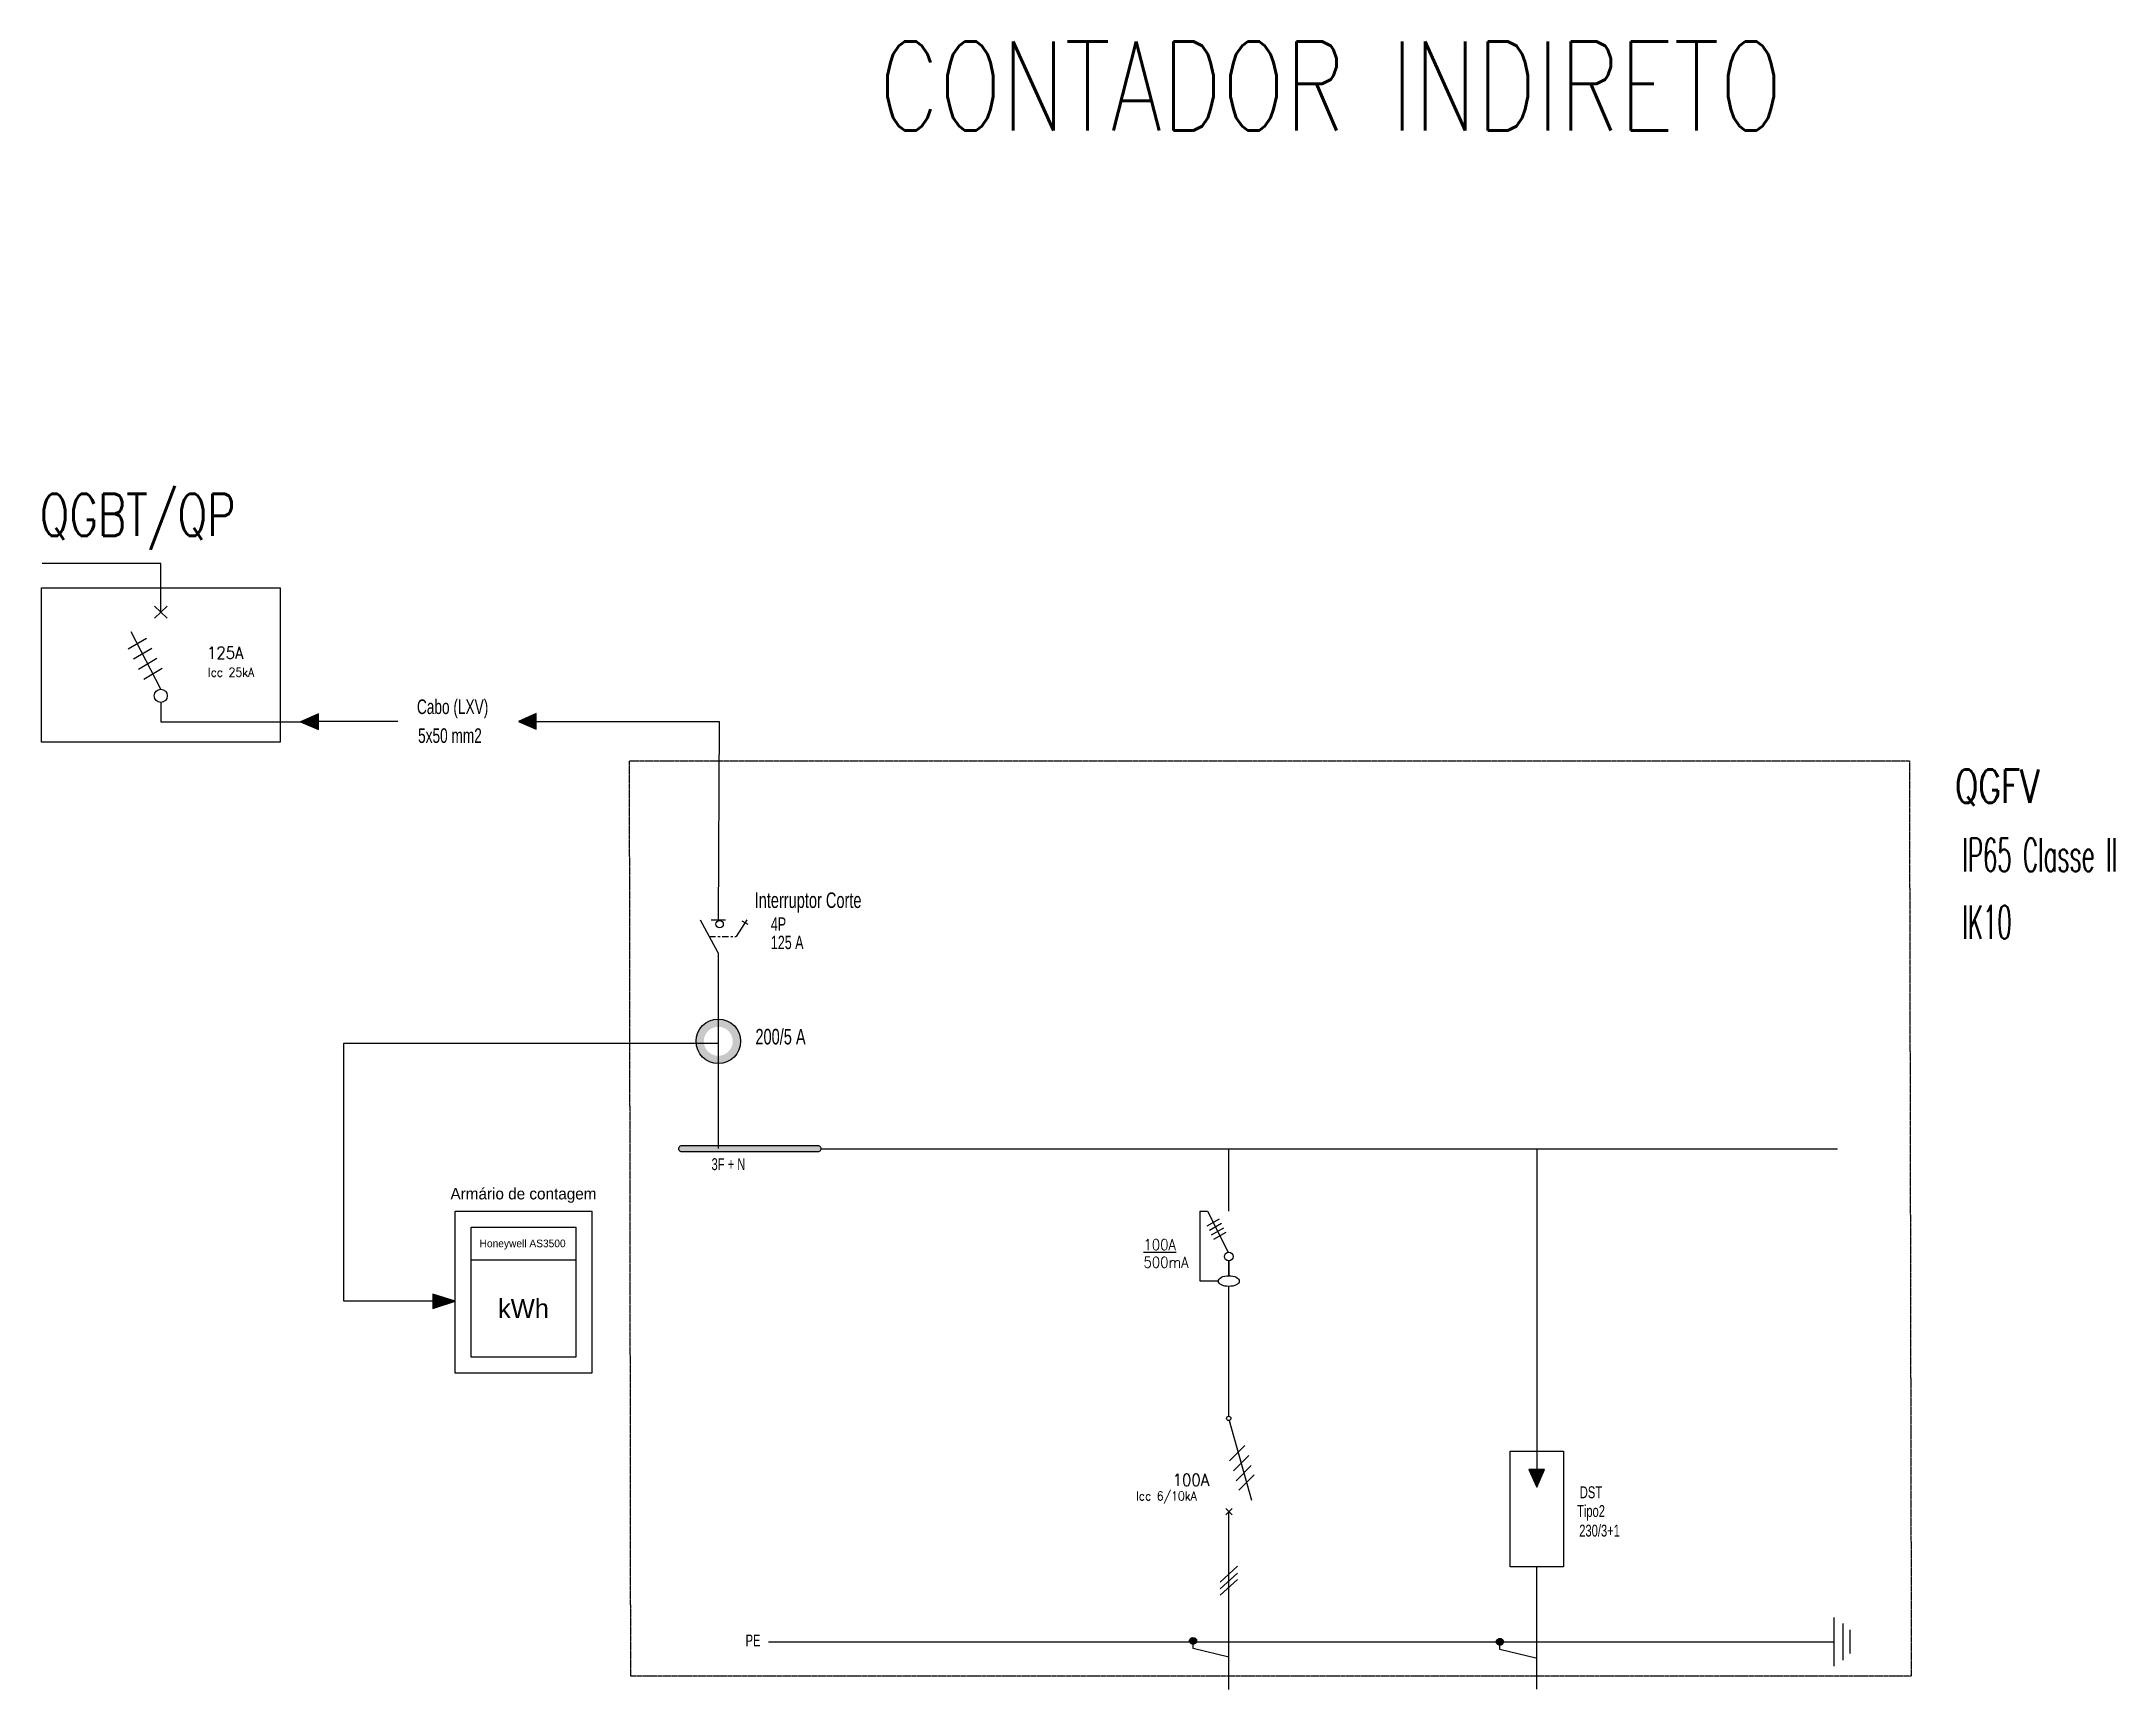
# Model space of a CAD drawing. Header units: millimetres. Extents: x 75320 to 3731865, y 19394 to 539720.
# Drawn here: x 434703 to 527933, y 19394 to 93520 of the extents above; entities that cross this region are included whole.
import ezdxf
from ezdxf.enums import TextEntityAlignment as Align

# ---------------------------------------------------------------- set-up
doc = ezdxf.new("R2010")
doc.units = ezdxf.units.MM
doc.linetypes.add('atContinuous2', pattern=[0])
doc.linetypes.add('RDASHED', pattern=[2.38125, 1.5875, -0.79375])
for name, color, linetype in [('326', 7, 'Continuous'), ('Z_entity', 7, 'Continuous'), ('Z_rectangle', 7, 'Continuous'), ('Z_solid', 96, 'Continuous'), ('Z_text', 7, 'Continuous')]:
    doc.layers.add(name, color=color, linetype=linetype)
doc.styles.add('QTNBCJ+TT111t00', font='', dxfattribs={"height": 0.2})
doc.styles.add('ROMANS', font='ROMANS.shx', dxfattribs={"width": 0.9, "height": 238.125})
doc.styles.get("Standard").update_dxf_attribs({"font": 'bahnschrift.ttf'})
doc.styles.get('QTNBCJ+TT111t00').set_extended_font_data('T T 1 1 1t 0 0')

msp = doc.modelspace()

# ---------------------------------------------------------------- texts
at = {"lineweight": -3, "style": 'ROMANS'}
for s, height, width, p in [('CONTADOR INDIRETO', 4000, 0.75, (472367, 89520)), ('QGBT/QP', 1890.8, 0.75, (434620, 71278)), ('QGFV', 1500, 0.75, (520749, 59280)), ('IP65 Classe II', 1500, 0.5, (521087, 56180)), ('IK10', 1500, 0.5, (521087, 53160))]:
    msp.add_text(s, height=height, dxfattribs=dict(at, width=width)).set_placement(p)
at = {"width": 7000.41, "attachment_point": 5}
for s, insert, char_height in [('\\pxqc;Armário de contagem', (456380, 41618), 513.54), ('\\pxqc;kWh', (456380, 36529), 855.9)]:
    msp.add_mtext(s, dxfattribs=dict(at, insert=insert, char_height=char_height))
at = {"insert": (456342, 39408), "char_height": 342.36, "attachment_point": 5}
msp.add_mtext_dynamic_manual_height_columns('\\pxqc;Honeywell AS3500', width=4700.99, gutter_width=713, heights=[0], dxfattribs=at)
at = {"layer": '326', "linetype": 'Continuous', "style": 'ROMANS', "width": 0.9}
for s, p in [('125A', (442969, 65756)), ('100A', (486398, 28550))]:
    msp.add_text(s, height=543.5, dxfattribs=at).set_placement(p, align=Align.CENTER)
for s, p in [('Icc 25kA', (442190, 65150)), ('Icc 6/10kA', (483930, 28100))]:
    msp.add_text(s, height=400, dxfattribs=at).set_placement(p, align=Align.MIDDLE_LEFT)
for s, p in [('%%U100A', (484261, 39158)), ('500mA', (484261, 38368))]:
    msp.add_text(s, height=487.9, dxfattribs=at).set_placement(p)
at = {"layer": 'Z_text', "color": 0, "style": 'QTNBCJ+TT111t00', "width": 0.7}
for s, height, rotation, p in [('Cabo (LXV)', 656.2, 0.00055, (451589, 63269)), ('5x50 mm2', 656.2, 0.00055, (451640, 61971)), ('Interruptor Corte', 699.9, 0.00055, (466776, 54547)), ('4P', 600.6, 0.00055, (467505, 53523)), ('125 A', 600.6, 0.00055, (467505, 52697)), ('200/5 A', 699.9, 359.99945, (466811, 48409)), ('3F + N', 536.3, 0.00055, (464837, 42756)), ('DST', 536.3, 0.00055, (503885, 27998)), ('Tipo2', 536.3, 0.00055, (503761, 27154)), ('230/3+1', 536.3, 0.00055, (503860, 26273)), ('PE', 536.3, 0.00055, (466367, 21331))]:
    msp.add_text(s, height=height, rotation=rotation, dxfattribs=at).set_placement(p)

# ---------------------------------------------------------------- hatches: boundary and pattern name
h = msp.add_hatch(color=256)
h.dxf.hatch_style = 1
h.paths.add_polyline_path([(466141, 48550, 1), (464140, 48550, 1)])
h.paths.add_polyline_path([(464489, 48550, -1), (465792, 48550, -1)], flags=16)
h = msp.add_hatch(color=256)
h.dxf.hatch_style = 1
h.paths.add_polyline_path([(469769, 43720), (469765, 43745), (469755, 43769), (469739, 43792), (469719, 43812), (469695, 43829), (469668, 43842), (469639, 43850), (469609, 43853), (463522, 43853), (463488, 43850), (463455, 43842), (463426, 43829), (463400, 43812), (463379, 43792), (463363, 43769), (463352, 43745), (463349, 43720), (463352, 43691), (463363, 43666), (463379, 43643), (463400, 43624), (463426, 43608), (463455, 43596), (463488, 43589), (463522, 43587), (469609, 43587), (469639, 43589), (469668, 43596), (469695, 43608), (469719, 43624), (469739, 43643), (469755, 43666), (469765, 43691)])
at = {"true_color": 0xffffff}
h = msp.add_hatch(color=7, dxfattribs=at)
h.dxf.hatch_style = 1
h.paths.add_polyline_path([(453307, 36857), (452309, 37179), (452309, 36535)])
at = {"layer": 'Z_solid'}
for points in [[(446357, 62923), (447156, 62577), (447156, 63283)], [(456156, 62930), (456955, 62583), (456955, 63289)], [(501957, 28498), (502303, 29297), (501597, 29297)], [(486652, 21583), (486649, 21553), (486640, 21526), (486626, 21501), (486607, 21479), (486584, 21461), (486556, 21448), (486526, 21439), (486492, 21436), (486459, 21439), (486428, 21448), (486401, 21461), (486377, 21479), (486358, 21501), (486344, 21526), (486335, 21553), (486332, 21583), (486335, 21612), (486344, 21639), (486358, 21664), (486377, 21686), (486401, 21704), (486428, 21718), (486459, 21726), (486492, 21729), (486526, 21726), (486556, 21718), (486584, 21704), (486607, 21686), (486626, 21664), (486640, 21639), (486649, 21612)], [(500453, 21541), (500450, 21512), (500441, 21484), (500427, 21459), (500408, 21438), (500385, 21420), (500358, 21406), (500327, 21397), (500293, 21394), (500260, 21397), (500229, 21406), (500202, 21420), (500178, 21438), (500160, 21459), (500145, 21484), (500137, 21512), (500134, 21541), (500137, 21570), (500145, 21597), (500160, 21622), (500178, 21644), (500202, 21662), (500229, 21676), (500260, 21684), (500293, 21687), (500327, 21684), (500358, 21676), (500385, 21662), (500408, 21644), (500427, 21622), (500441, 21597), (500450, 21570)]]:
    msp.add_hatch(color=0, dxfattribs=at).paths.add_polyline_path(points)

# ---------------------------------------------------------------- linework, layer by layer
for p, q in [((440072, 70042), (434735, 70042)), ((440072, 67853), (440072, 70042)), ((439780, 68122), (440363, 67584)), ((439780, 67584), (440363, 68122)), ((438602, 66196), (439434, 66679)), ((438835, 65745), (439666, 66228)), ((439068, 65294), (439899, 65777)), ((439301, 64842), (440132, 65325)), ((440068, 63795), (440068, 62923)), ((440068, 62923), (446357, 62923)), ((448295, 36857), (448295, 48470)), ((448295, 48470), (465141, 48470)), ((469769, 43720), (515480, 43709)), ((488095, 40906), (488095, 43692)), ((501950, 43728), (501950, 38370)), ((487128, 40252), (487675, 40567)), ((487228, 40051), (487775, 40366)), ((487328, 39849), (487874, 40165)), ((487427, 39648), (487974, 39963)), ((488103, 38676), (488103, 38006)), ((501950, 38370), (501950, 30110)), ((452309, 36857), (448295, 36857))]:
    msp.add_line(p, q)
at = {"color": 0, "linetype": 'ByBlock'}
for p, q in [((488095, 40906), (488095, 43692)), ((488095, 38006), (488095, 38676)), ((488095, 31685), (488095, 37525)), ((488121, 31495), (489115, 27916)), ((488828, 30365), (488138, 29675)), ((488998, 29916), (488308, 29226)), ((489113, 29468), (488424, 28779)), ((489243, 29045), (488553, 28355)), ((488249, 27249), (487959, 27538)), ((487959, 27249), (488249, 27538)), ((488104, 19394), (488104, 27394)), ((501950, 19412), (501950, 24911))]:
    msp.add_line(p, q, dxfattribs=at)
for points in [[(434703, 68940), (445440, 68940), (445440, 62008), (434703, 62008)], [(453307, 40913), (459452, 40913), (459452, 33617), (453307, 33617)], [(454030, 40190), (458730, 40190), (458730, 34340), (454030, 34340)], [(454030, 38717), (458730, 38717), (458730, 34340), (454030, 34340)], [(452309, 37179), (452309, 36535), (453307, 36857)], [(500755, 30110), (503145, 30110), (503145, 24911), (500755, 24911)]]:
    msp.add_lwpolyline(points, close=True)
for points in [[(440068, 64383), (438732, 66974)], [(456955, 62936), (465179, 62936)], [(487629, 37766), (486808, 37766), (486808, 40906), (487139, 40906), (488075, 39065)]]:
    msp.add_lwpolyline(points)
at = {"linetype": 'RDASHED'}
msp.add_lwpolyline([(461150, 61160), (518708, 61160), (518792, 20000), (461205, 20000)], close=True, dxfattribs=at)
for centre, radius in [((440068, 64089), 294), ((465141, 48550), 1001), ((488095, 38871), 195)]:
    msp.add_circle(centre, radius)
at = {"color": 0, "linetype": 'ByBlock'}
msp.add_circle((488097, 31588), 96.6, dxfattribs=at)
msp.add_ellipse((488101, 37765), major_axis=(471, 0), ratio=0.510093)
at = {"layer": 'Z_entity', "color": 7}
for points in [[(446357, 62923), (447156, 62577), (447156, 63283), (446357, 62923)], [(456156, 62930), (456955, 62583), (456955, 63289), (456156, 62930)], [(469769, 43720), (469765, 43745), (469755, 43769), (469739, 43792), (469719, 43812), (469695, 43829), (469668, 43842), (469639, 43850), (469609, 43853), (463522, 43853), (463488, 43850), (463455, 43842), (463426, 43829), (463400, 43812), (463379, 43792), (463363, 43769), (463352, 43745), (463349, 43720), (463349, 43720), (463352, 43691), (463363, 43666), (463379, 43643), (463400, 43624), (463426, 43608), (463455, 43596), (463488, 43589), (463522, 43587), (469609, 43587), (469639, 43589), (469668, 43596), (469695, 43608), (469719, 43624), (469739, 43643), (469755, 43666), (469765, 43691), (469769, 43720), (469769, 43720)], [(501957, 28498), (502303, 29297), (501597, 29297), (501957, 28498)], [(486652, 21583), (486649, 21553), (486640, 21526), (486626, 21501), (486607, 21479), (486584, 21461), (486556, 21448), (486526, 21439), (486492, 21436), (486459, 21439), (486428, 21448), (486401, 21461), (486377, 21479), (486358, 21501), (486344, 21526), (486335, 21553), (486332, 21583), (486335, 21612), (486344, 21639), (486358, 21664), (486377, 21686), (486401, 21704), (486428, 21718), (486459, 21726), (486492, 21729), (486526, 21726), (486556, 21718), (486584, 21704), (486607, 21686), (486626, 21664), (486640, 21639), (486649, 21612), (486652, 21583), (486652, 21583)], [(500453, 21541), (500450, 21512), (500441, 21484), (500427, 21459), (500408, 21438), (500385, 21420), (500358, 21406), (500327, 21397), (500293, 21394), (500260, 21397), (500229, 21406), (500202, 21420), (500178, 21438), (500160, 21459), (500145, 21484), (500137, 21512), (500134, 21541), (500137, 21570), (500145, 21597), (500160, 21622), (500178, 21644), (500202, 21662), (500229, 21676), (500260, 21684), (500293, 21687), (500327, 21684), (500358, 21676), (500385, 21662), (500408, 21644), (500427, 21622), (500441, 21597), (500450, 21570), (500453, 21541), (500453, 21541)]]:
    msp.add_lwpolyline(points, dxfattribs=at)
at = {"layer": 'Z_entity', "color": 0}
for points in [[(450727, 62930), (447156, 62930)], [(465179, 62936), (465141, 53993)], [(465141, 52527), (464341, 53993)], [(464741, 53260), (465021, 53260)], [(465460, 53993), (464821, 53993)], [(465114, 53260), (465220, 53260)], [(465314, 53260), (465607, 53260)], [(465700, 53260), (465793, 53260)], [(465886, 53260), (465940, 53260)], [(466419, 54019), (465940, 53260)], [(466193, 53966), (466473, 53819)], [(465141, 52527), (465141, 43730)], [(469609, 43853), (463522, 43853)], [(463522, 43587), (469609, 43587)], [(501950, 30110), (501950, 29297)], [(487718, 24220), (488490, 24939)], [(487718, 23927), (488490, 24633)], [(487718, 23634), (488490, 24340)], [(515310, 22633), (515310, 20448)], [(467404, 21539), (515310, 21540)], [(486492, 21236), (486492, 21583)], [(500294, 21194), (500294, 21541)], [(515715, 22366), (515715, 20715)], [(516034, 22073), (516034, 21008)], [(488104, 20850), (486492, 21236)], [(501905, 20808), (500294, 21194)]]:
    msp.add_lwpolyline(points, dxfattribs=at)
at = {"layer": 'Z_entity', "color": 0, "linetype": 'atContinuous2'}
msp.add_circle((465201, 53819), 166, dxfattribs=at)
at = {"layer": 'Z_rectangle', "color": 7, "linetype": 'atContinuous2'}
msp.add_line((465165, 60305), (465165, 60292), dxfattribs=at)

msp.set_redraw_order([(e.dxf.handle, doc.entitydb.next_handle()) for e in msp.query("TEXT MTEXT ATTDEF DIMENSION ARC_DIMENSION")])  # texts and dimensions are drawn at this point

doc.saveas('drawing.dxf')
